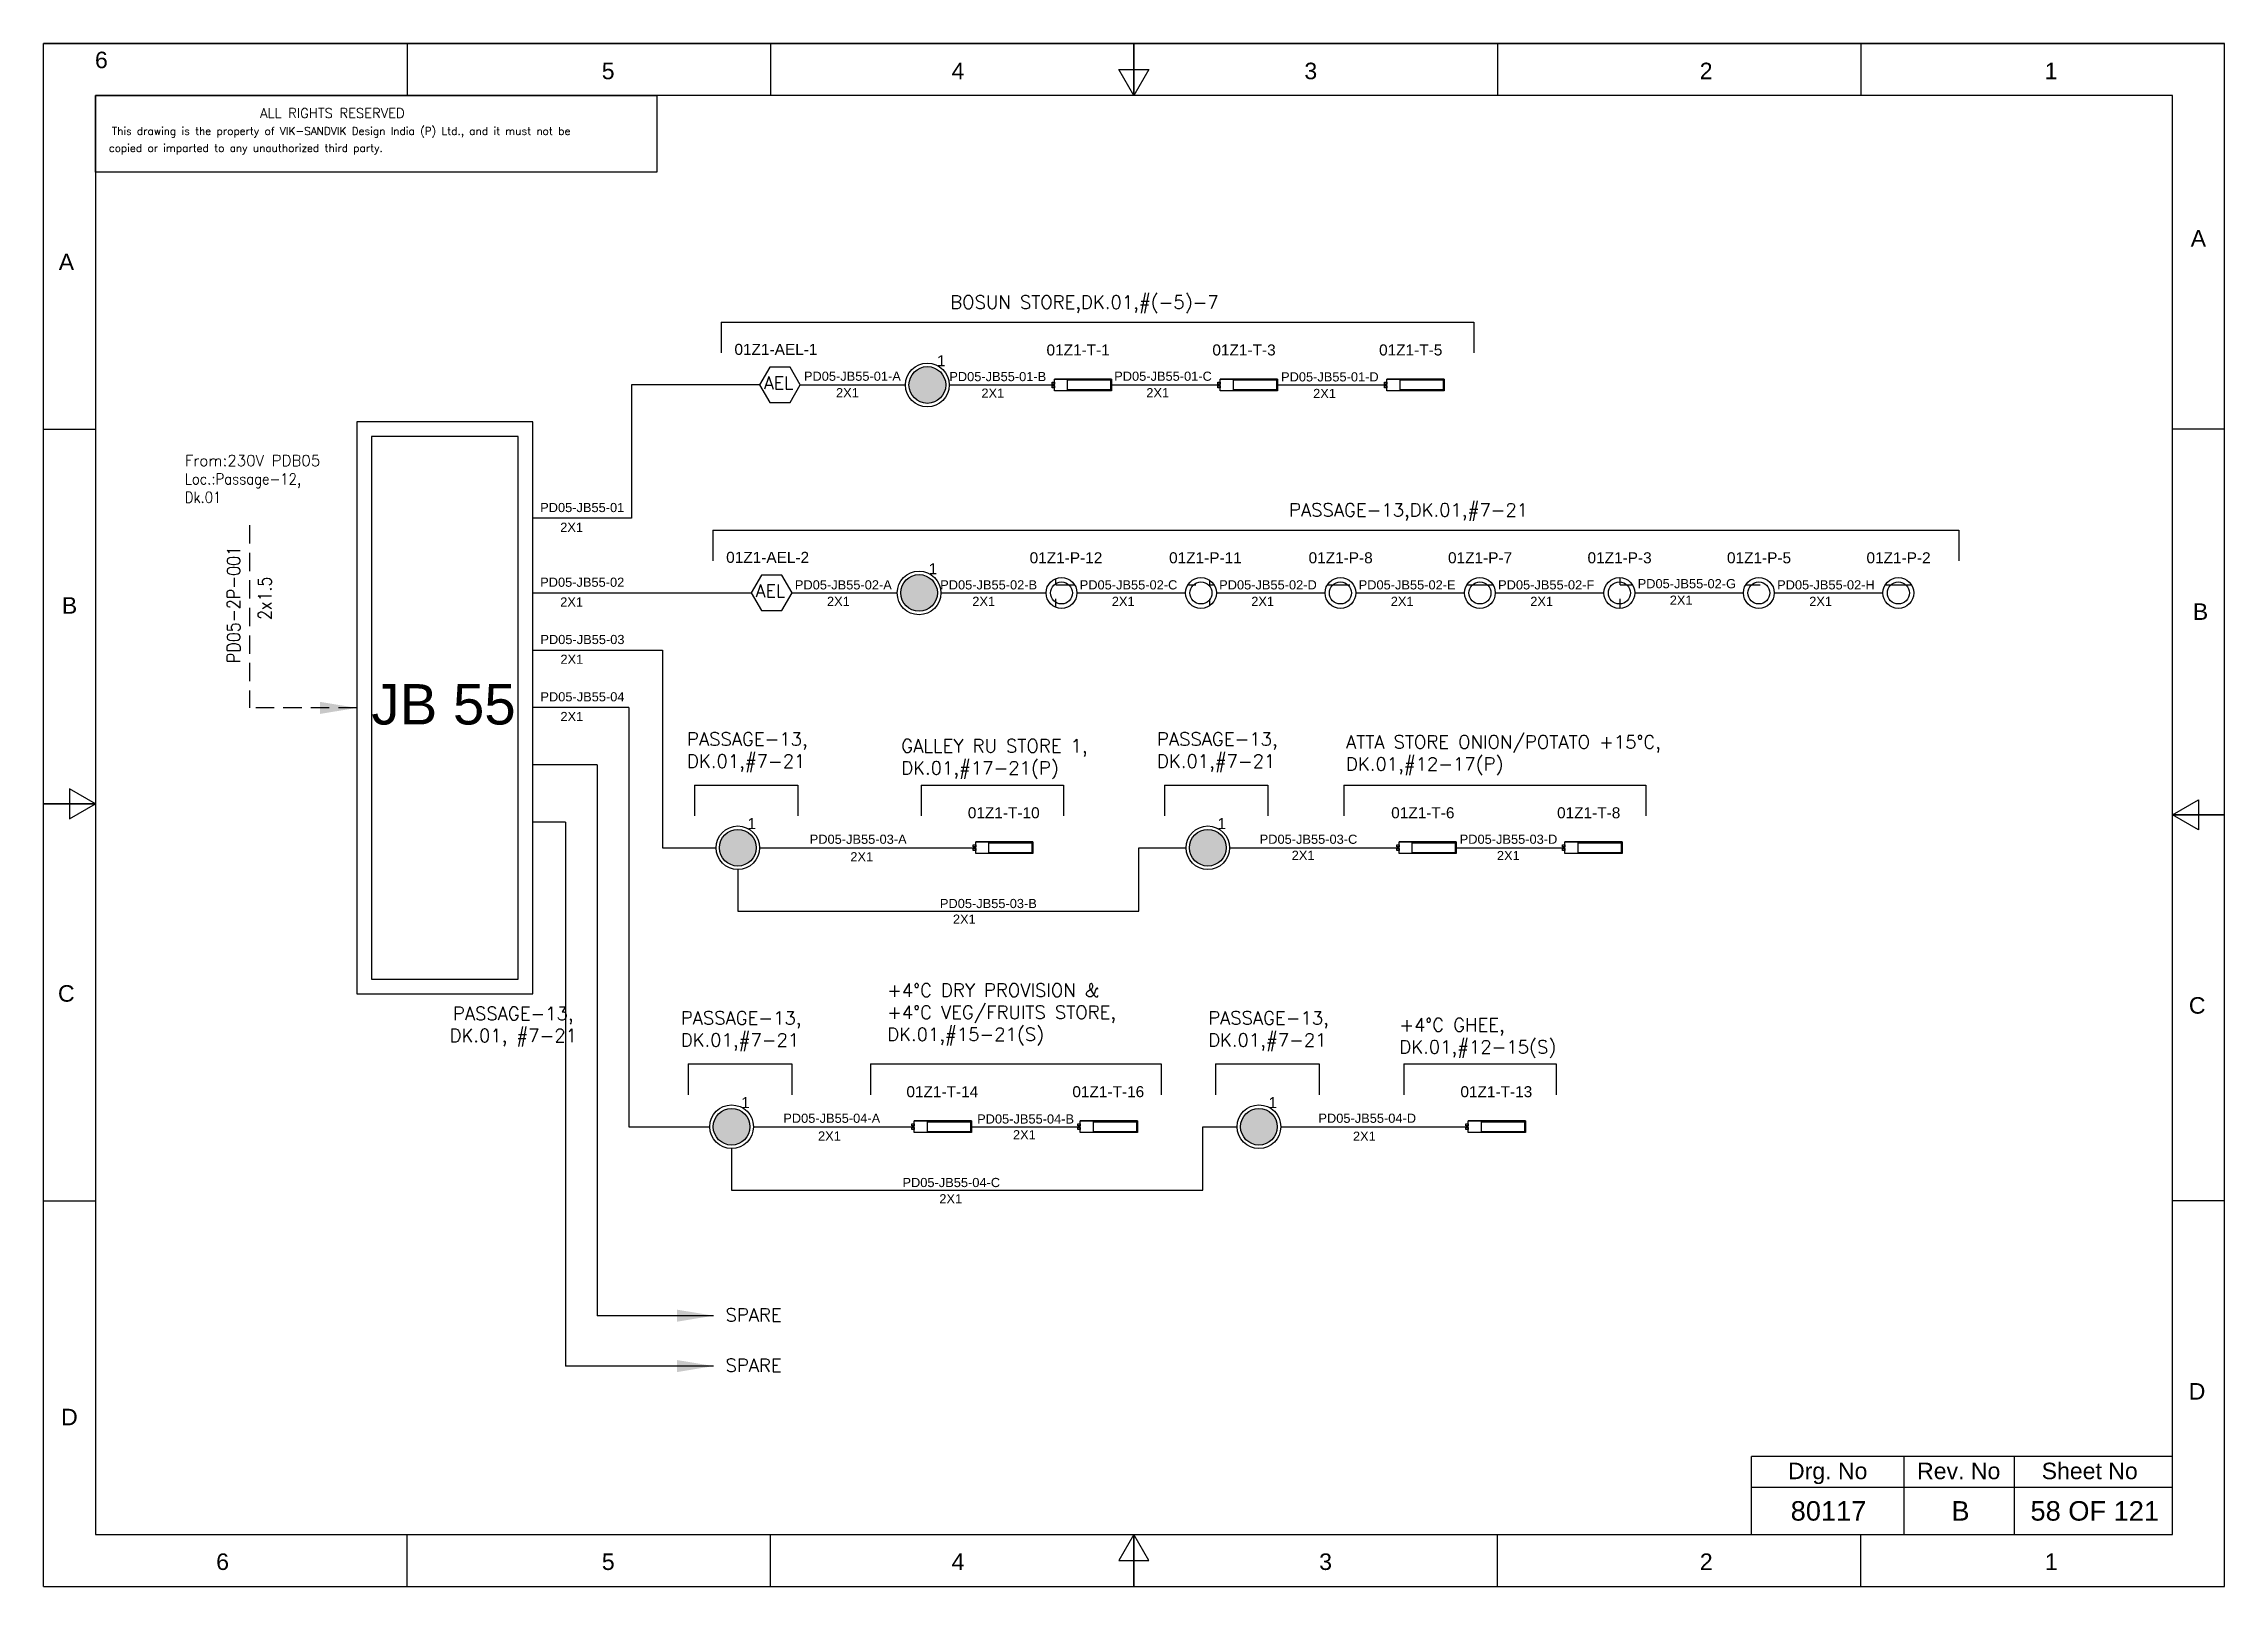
# Model space of a CAD drawing. Header units: inches. Extents: x -3311 to 1429, y -713 to 2436.
# Drawn here: x -3309.1 to -3012.1, y 659.9 to 870 of the extents above; entities that cross this region are included whole.
import ezdxf
from ezdxf.enums import TextEntityAlignment as Align

# ---------------------------------------------------------------- set-up
doc = ezdxf.new("R2010")
doc.units = ezdxf.units.IN
doc.linetypes.add('HIDDEN', pattern=[0.375, 0.25, -0.125])
doc.linetypes.add('SOLID', pattern=[0])
for name, color, linetype, lineweight in [('ELEC_TXT-025', 1, 'Continuous', 25), ('HEL-025', 1, 'Continuous', 25), ('HEL-035', 2, 'Continuous', 35)]:
    doc.layers.add(name, color=color, linetype=linetype, lineweight=lineweight)
doc.layers.add('LINE', color=3, linetype='SOLID')
doc.styles.add('_NORMAL', font='arial.ttf')
doc.styles.add('ROMANS', font='simplex.shx', dxfattribs={"width": 0.88})
doc.styles.get("Standard").update_dxf_attribs({"font": 'arial.ttf'})
doc.dimstyles.get("Standard").update_dxf_attribs({"dimtxt": 0.18, "dimasz": 0.18, "dimexe": 0.18, "dimexo": 0.0625, "dimgap": 0.09, "dimtad": 0, "dimtih": 1, "dimtoh": 1, "dimdec": 4, "dimzin": 0, "dimdsep": 46, "dimtxsty": 'Standard', "dimcen": 0.09, "dimadec": 0, "dimazin": 0, "dimtfac": 1, "dimtdec": 4, "dimtofl": 0, "dimtmove": 0, "dimatfit": 3, "dimfxl": 1, "dimtolj": 1, "dimtzin": 0, "dimarcsym": 0})
pattern_1 = [(0, (0, 0), (0, 6.985), [5.08, -1.905]), (90, (0, 0), (-6.985, 4e-16), [5.08, -1.905])]

msp = doc.modelspace()

# ---------------------------------------------------------------- texts
at = {"color": 7}
for s, p in [('PD05-JB55-01-A', (-3205.51, 824.1)), ('2X1', (-3201.14, 821.85)), ('PD05-JB55-01-B', (-3185.71, 824.05, -0.03)), ('2X1', (-3181.34, 821.79, -0.03)), ('PD05-JB55-01-C', (-3163.25, 824.1, -0.03)), ('2X1', (-3158.88, 821.85)), ('PD05-JB55-01-D', (-3140.53, 824.01)), ('2X1', (-3136.16, 821.75)), ('PD05-JB55-01', (-3241.43, 806.22)), ('2X1', (-3238.7, 803.53)), ('PD05-JB55-02', (-3241.43, 796.05)), ('PD05-JB55-02-A', (-3206.74, 795.69)), ('PD05-JB55-02-B', (-3186.95, 795.69, -0.03)), ('PD05-JB55-02-C', (-3167.95, 795.69, -0.03)), ('PD05-JB55-02-D', (-3148.96, 795.69, -0.05)), ('PD05-JB55-02-E', (-3129.96, 795.69, -0.08)), ('PD05-JB55-02-F', (-3110.97, 795.69, -0.11)), ('PD05-JB55-02-G', (-3091.96, 795.85, -0.16)), ('PD05-JB55-02-H', (-3072.97, 795.69, -0.16)), ('2X1', (-3238.7, 793.36)), ('2X1', (-3202.37, 793.44)), ('2X1', (-3182.58, 793.44, -0.03)), ('2X1', (-3163.58, 793.44, -0.03)), ('2X1', (-3144.59, 793.44, -0.05)), ('2X1', (-3125.59, 793.44, -0.08)), ('2X1', (-3106.59, 793.44, -0.11)), ('2X1', (-3087.59, 793.6, -0.16)), ('2X1', (-3068.6, 793.44, -0.16)), ('PD05-JB55-03', (-3241.4, 788.25)), ('2X1', (-3238.67, 785.56)), ('PD05-JB55-04', (-3241.4, 780.45)), ('2X1', (-3238.67, 777.76)), ('PD05-JB55-03-A', (-3204.72, 761.05, 0.04)), ('PD05-JB55-03-C', (-3143.44, 761.05, 0.02)), ('PD05-JB55-03-D', (-3116.2, 761.05, 0.02)), ('2X1', (-3199.19, 758.66, -0.02)), ('2X1', (-3139.08, 758.86, -0.03)), ('2X1', (-3111.13, 758.83, -0.03)), ('PD05-JB55-03-B', (-3186.99, 752.3, 0.04)), ('2X1', (-3185.22, 750.17, -0.02)), ('PD05-JB55-04-A', (-3208.32, 723.06, 0.02)), ('2X1', (-3203.59, 720.64, -0.03)), ('PD05-JB55-04-B', (-3181.92, 722.96, 0.02)), ('2X1', (-3177.04, 720.81, -0.03)), ('PD05-JB55-04-D', (-3135.44, 723.06, 0.06)), ('2X1', (-3130.74, 720.61, 0.01)), ('PD05-JB55-04-C', (-3192.09, 714.31, 0.02)), ('2X1', (-3187.07, 712.09, -0.03))]:
    msp.add_text(s, height=1.25, dxfattribs=at).set_placement(p)
at = {"color": 7, "lineweight": 30}
msp.add_text('JB 55 ', height=5.5, dxfattribs=at).set_placement((-3253.52, 780.05), align=Align.MIDDLE_CENTER)
at = {"color": 7}
for s, height, p in [('Drg. No', 2.246, (-3066.08, 675.66)), ('Rev. No', 2.246, (-3048.24, 675.66)), ('Sheet No', 2.246, (-3030.4, 675.66)), ('80117', 2.653, (-3065.97, 670.22)), ('B', 2.65, (-3048, 670.22)), ('58 OF 121', 2.653, (-3029.71, 670.22))]:
    msp.add_text(s, height=height, dxfattribs=at).set_placement(p, align=Align.MIDDLE_CENTER)
at = {"color": 7, "char_height": 1.8, "attachment_point": 1, "style": '_NORMAL'}
for s, insert, width in [('{\\Fromans|c0;\\C2;BOSUN STORE,DK.01,#(-5)-7}', (-3185.59, 835.72, 0.22), 74.1776), ('{\\Fromans|c0;\\C2;PASSAGE-13,DK.01,#7-21}', (-3139.44, 807.41, 0.22), 40.2117), ('{\\Fromans|c0;\\C2;PASSAGE-13,\\PDK.01,#7-21}', (-3221.43, 776.22, 0.2), 40.2117), ('{\\Fromans|c0;\\C2;GALLEY RU STORE 1,\\PDK.01,#17-21(P)}', (-3192.26, 775.28, 0.2), 74.1776), ('{\\Fromans|c0;\\C2;PASSAGE-13,\\PDK.01,#7-21}', (-3157.43, 776.22, 0.18), 40.2117), ('{\\Fromans|c0;\\C2;ATTA STORE ONION/POTATO +15%%DC,\\PDK.01,#12-17(P)}', (-3131.69, 775.82, 0.18), 74.1776), ('{\\Fromans|c0;\\C2;+4%%DC DRY PROVISION & \\P+4%%DC VEG/FRUITS STORE,\\PDK.01,#15-21(S)}', (-3194.17, 742.01, 0.19), 74.1776), ('{\\Fromans|c0;\\C2;PASSAGE-13,\\PDK.01,#7-21}', (-3222.28, 738.24, 0.19), 40.2117), ('{\\Fromans|c0;\\C2;PASSAGE-13,\\PDK.01,#7-21}', (-3150.46, 738.24, 0.23), 40.2117), ('{\\Fromans|c0;\\C2;+4%%DC GHEE,\\PDK.01,#12-15(S)}', (-3124.42, 737.29, 0.23), 74.1776), ('{\\Fromans|c0;\\C2;SPARE}', (-3216.19, 697.8), 8.1658), ('{\\Fromans|c0;\\C2;SPARE}', (-3216.19, 690.94), 8.1658)]:
    msp.add_mtext(s, dxfattribs=dict(at, insert=insert, width=width))
at = {"color": 7, "insert": (-3289.83, 813.99), "char_height": 1.5, "width": 36.8884, "attachment_point": 1}
msp.add_mtext('{\\Fromans|c0;\\C2;From:230V PDB05 \\P\\Fsimplex|c0;\\W0.88;Loc.:Passage-12,      \\PDk.01}', dxfattribs=at)
at = {"color": 7, "insert": (-3284.08, 785.66), "char_height": 1.8, "width": 17.1296, "attachment_point": 1, "rotation": 90, "style": '_NORMAL'}
msp.add_mtext('{\\Fromans|c0;\\W0.88;PD05-2P-001}', dxfattribs=at)
at = {"color": 7, "insert": (-3279.84, 791.54), "char_height": 1.8, "attachment_point": 1, "rotation": 90, "style": '_NORMAL'}
msp.add_mtext('{\\Fsimplex|c0;\\W0.88;2x1.5}', dxfattribs=at)
at = {"color": 7, "insert": (-3253.93, 738.85), "char_height": 1.8, "attachment_point": 1, "style": '_NORMAL'}
msp.add_mtext('\\pxqc;{\\Fromans|c0;\\C2;PASSAGE-13, \\PDK.01, #7-21}', dxfattribs=at)

# ---------------------------------------------------------------- blocks, each defined once
blk = doc.blocks.new('fr')
at = {"color": 7, "linetype": 'Continuous'}
for p, q in [((33763.99, 4500.4), (33466.99, 4500.4)), ((33466.99, 4500.4), (33763.99, 4500.4)), ((33466.99, 4290.33), (33466.99, 4500.4)), ((33516.49, 4500.4), (33516.49, 4493.33)), ((33565.99, 4500.4), (33565.99, 4493.33)), ((33615.49, 4500.4), (33615.49, 4493.33)), ((33615.49, 4493.33), (33615.49, 4500.4)), ((33615.49, 4500.4), (33615.49, 4493.33)), ((33664.99, 4500.4), (33664.99, 4493.33)), ((33714.49, 4500.4), (33714.49, 4493.33)), ((33763.99, 4290.33), (33763.99, 4500.4)), ((33763.99, 4290.33), (33763.99, 4500.4)), ((33615.49, 4493.33), (33613.45, 4496.87)), ((33613.45, 4496.87), (33617.53, 4496.87)), ((33617.53, 4496.87), (33615.49, 4493.33)), ((33756.92, 4493.33), (33474.06, 4493.33)), ((33474.06, 4493.33), (33474.06, 4297.41)), ((33756.92, 4297.41), (33756.92, 4493.33)), ((33466.99, 4447.89), (33474.06, 4447.89)), ((33763.99, 4447.89), (33756.92, 4447.89)), ((33474.06, 4396.87), (33470.53, 4398.91)), ((33470.53, 4398.91), (33470.53, 4394.83)), ((33466.99, 4396.87), (33474.06, 4396.87)), ((33474.06, 4396.87), (33466.99, 4396.87)), ((33466.99, 4396.87), (33474.06, 4396.87)), ((33470.53, 4394.83), (33474.06, 4396.87)), ((33756.92, 4395.37), (33760.45, 4397.41)), ((33760.45, 4397.41), (33760.45, 4393.33)), ((33763.99, 4395.37), (33756.92, 4395.37)), ((33760.45, 4393.33), (33756.92, 4395.37)), ((33756.92, 4395.37), (33763.99, 4395.37)), ((33763.99, 4395.37), (33756.92, 4395.37)), ((33466.99, 4342.85), (33474.06, 4342.85)), ((33763.99, 4342.85), (33756.92, 4342.85)), ((33474.06, 4297.41), (33756.92, 4297.41)), ((33516.49, 4290.33), (33516.49, 4297.41)), ((33565.99, 4290.33), (33565.99, 4297.41)), ((33615.49, 4297.41), (33613.45, 4293.87)), ((33615.49, 4290.33), (33615.49, 4297.41)), ((33617.53, 4293.87), (33615.49, 4297.41)), ((33615.49, 4297.41), (33615.49, 4290.33)), ((33615.49, 4290.33), (33615.49, 4297.41)), ((33664.99, 4290.33), (33664.99, 4297.41)), ((33714.49, 4290.33), (33714.49, 4297.41)), ((33613.45, 4293.87), (33617.53, 4293.87)), ((33466.99, 4290.33), (33763.99, 4290.33)), ((33466.99, 4290.33), (33763.99, 4290.33))]:
    blk.add_line(p, q, dxfattribs=at)
at = {"color": 7, "style": '_NORMAL'}
for s, p in [('6', (33474.86, 4498.18)), ('5', (33543.88, 4496.68)), ('4', (33591.52, 4496.68)), ('3', (33639.57, 4496.68)), ('2', (33693.41, 4496.68)), ('1', (33740.39, 4496.68)), ('A', (33760.45, 4473.88)), ('A', (33470.1, 4470.68)), ('B', (33470.52, 4423.9)), ('B', (33760.74, 4423.06)), ('C', (33470.08, 4371.07)), ('C', (33760.29, 4369.44)), ('D', (33760.27, 4316.89)), ('D', (33470.51, 4313.39)), ('6', (33491.37, 4293.69)), ('5', (33543.89, 4293.69)), ('4', (33591.53, 4293.69)), ('3', (33641.59, 4293.69)), ('2', (33693.43, 4293.69)), ('1', (33740.41, 4293.69))]:
    blk.add_text(s, height=2.25, dxfattribs=at).set_placement(p, align=Align.MIDDLE_CENTER)
blk = doc.blocks.new('AEL')
at = {"color": 4}
blk.add_lwpolyline([(989.98, -190.09), (992.75, -190.09), (994.14, -187.69), (992.75, -185.28), (989.98, -185.28), (988.59, -187.69)], close=True, dxfattribs=at)
at = {"color": 4, "style": 'ROMANS'}
blk.add_text('AEL', height=1.725, dxfattribs=at).set_placement((989.2, -188.27))
blk = doc.blocks.new('AEL_L')
blk.add_blockref('AEL', (0, 0))
blk.add_attdef('TAG_NO', (986.55, -183.59), '', height=1.5)
blk = doc.blocks.new('FIXED_KEY_SWITCH')
h = blk.add_hatch(color=1)
h.dxf.hatch_style = 1
edge = h.paths.add_edge_path()
edge.add_arc((848.13, 1737.46), 2.5, 0, 360)
at = {"color": 1}
blk.add_circle((848.13, 1737.46), 2.5, dxfattribs=at)
at = {"color": 7, "insert": (849.44, 1741.5), "char_height": 1.5, "attachment_point": 1, "style": '_NORMAL'}
blk.add_mtext_dynamic_manual_height_columns('1', width=1.5, gutter_width=7.5, heights=[0], dxfattribs=at)
blk = doc.blocks.new('SWT')
blk.add_blockref('FIXED_KEY_SWITCH', (0, 0))
blk.add_attdef('TAG_NO', (844.55, 1741.11), '', height=1.5)
blk = doc.blocks.new('2A')
at = {"color": 7, "lineweight": -3, "ltscale": 2.5}
blk.add_line((790.02, 1997.62, -0.03), (782.23, 1997.62, -0.03), dxfattribs=at)
at = {"color": 7, "lineweight": -3, "ltscale": 2.5, "elevation": -0.03}
for points in [[(781.91, 1997.21), (782.23, 1997.21), (782.23, 1996.94), (781.91, 1996.94)], [(781.91, 1996.7), (782.23, 1996.7), (782.23, 1996.44), (781.91, 1996.44)], [(782.23, 1997.62), (790.02, 1997.62), (790.02, 1996.02), (782.23, 1996.02)], [(784.03, 1997.5), (789.88, 1997.5), (789.88, 1996.14), (784.03, 1996.14)]]:
    blk.add_lwpolyline(points, close=True, dxfattribs=at)
blk = doc.blocks.new('LED TUBE LIGHT 30W')
blk.add_blockref('2A', (179.91, -357.89))
blk.add_attdef('TAG_NO.', (962.52, 1642.97), '', height=1.5)
blk = doc.blocks.new('1')
h = blk.add_hatch()
h.set_pattern_fill('ANGLE', color=6)
h.set_pattern_definition(pattern_1)
h.paths.add_polyline_path([(303.23, 2044.43, 1), (306.22, 2044.43, 1)], flags=0)
h.paths.add_polyline_path([(302.63, 2044.43, 1), (306.83, 2044.43, 1)])
h.paths.add_polyline_path([(306.22, 2044.43, -1), (303.23, 2044.43, -1)], flags=16)
h = blk.add_hatch()
h.set_pattern_fill('ANGLE', color=6)
h.set_pattern_definition(pattern_1)
h.paths.add_polyline_path([(303.23, 2044.43, 1), (306.22, 2044.43, 1)])
at = {"color": 6}
for radius in [2.1, 1.5]:
    blk.add_circle((304.73, 2044.43), radius, dxfattribs=at)
blk = doc.blocks.new('LED PENDENT LIGHT 15W')
blk.add_blockref('1', (0, 0))
blk.add_attdef('TAG_NO', (301.63, 2048.1), '', height=1.5)
blk = doc.blocks.new('A$C4BAD7D21')
at = {"layer": 'HEL-025'}
blk.add_lwpolyline([(-34000, 0), (-34000, 2086), (-18714, 2086), (-18714, 0)], close=True, dxfattribs=at)
at = {"layer": 'HEL-025', "style": 'ROMANS'}
for s, p in [('This drawing is the property of VIK-SANDVIK Design India (P) Ltd., and it must not be', (-33558, 1016)), (' copied or imparted to any unauthorized third party.', (-33785, 550))]:
    blk.add_text(s, height=210, dxfattribs=at).set_placement(p)
at = {"layer": 'HEL-035', "style": 'ROMANS'}
blk.add_text('     ALL RIGHTS RESERVED', height=262.5, dxfattribs=at).set_placement((-30497, 1476))

# ---------------------------------------------------------------- linework, layer by layer
for p, q in [((-3216.8, 832.08, -0.05), (-3114.26, 832.08, -0.05)), ((-3229, 823.53), (-3229, 805.38)), ((-3211.55, 823.53), (-3229, 823.53)), ((-3217.92, 803.76, -0.05), (-3048.22, 803.76, -0.05)), ((-3224.77, 787.41), (-3224.77, 760.51)), ((-3229.35, 779.61), (-3242.41, 779.61)), ((-3229.35, 779.61), (-3229.35, 722.53)), ((-3233.66, 771.81), (-3242.41, 771.81)), ((-3233.66, 771.81), (-3233.66, 696.8)), ((-3220.41, 769.06, -0.07), (-3206.32, 769.06, -0.07)), ((-3189.54, 769.06, -0.07), (-3170.14, 769.06, -0.07)), ((-3156.4, 769.06, -0.09), (-3142.31, 769.06, -0.09)), ((-3131.98, 769.06, -0.09), (-3090.83, 769.06, -0.09)), ((-3237.99, 764.01), (-3242.41, 764.01)), ((-3237.99, 764.01), (-3237.99, 689.94)), ((-3159.89, 751.86, -0.02), (-3159.89, 760.51, -0.02)), ((-3214.51, 757.54, -0.02), (-3214.51, 751.86, -0.02)), ((-3214.51, 751.86, -0.02), (-3159.89, 751.86, -0.02)), ((-3221.26, 731.08, -0.08), (-3207.16, 731.08, -0.08)), ((-3196.46, 731.08, -0.08), (-3156.85, 731.08, -0.08)), ((-3149.44, 731.08, -0.04), (-3135.34, 731.08, -0.04)), ((-3123.79, 731.08, -0.04), (-3103.05, 731.08, -0.04)), ((-3151.17, 713.87, -0.03), (-3151.17, 722.53, 0.02)), ((-3215.36, 719.55, -0.03), (-3215.36, 713.87, -0.03)), ((-3215.36, 713.87, -0.03), (-3151.17, 713.87, -0.03))]:
    msp.add_line(p, q)
at = {"color": 7, "linetype": 'Continuous'}
for p, q in [((-3019.13, 677.61), (-3076.45, 677.61)), ((-3076.45, 667.01), (-3076.45, 677.61)), ((-3055.68, 667.01), (-3055.68, 677.61)), ((-3040.66, 667.01), (-3040.66, 677.61)), ((-3076.45, 673.43), (-3019.13, 673.43))]:
    msp.add_line(p, q, dxfattribs=at)
for points in [[(-3242.41, 818.51), (-3266.41, 818.51), (-3266.41, 740.61), (-3242.41, 740.61)], [(-3244.41, 816.51), (-3264.41, 816.51), (-3264.41, 742.61), (-3244.41, 742.61)]]:
    msp.add_lwpolyline(points, close=True)
at = {"linetype": 'HIDDEN', "ltscale": 10}
msp.add_lwpolyline([(-3281.03, 804.44), (-3281.03, 779.56)], dxfattribs=at)
at = {"layer": 'LINE', "color": 0}
for p, q in [((-3216.8, 832.08, -0.05), (-3216.8, 827.89, -0.05)), ((-3114.26, 832.08, -0.05), (-3114.26, 827.89, -0.05)), ((-3206, 823.53), (-3191.68, 823.53)), ((-3185.73, 823.53), (-3171.41, 823.53)), ((-3163.61, 823.53), (-3148.81, 823.53)), ((-3141.02, 823.53), (-3126.12, 823.53)), ((-3229, 805.38), (-3242.41, 805.38)), ((-3217.92, 803.76, -0.05), (-3217.92, 799.57, -0.05)), ((-3048.22, 803.76, -0.05), (-3048.22, 799.57, -0.05)), ((-3242.41, 795.21), (-3212.68, 795.21)), ((-3207.13, 795.21), (-3192.81, 795.21)), ((-3186.86, 795.21), (-3172.54, 795.21)), ((-3168.34, 795.21, -0.03), (-3153.54, 795.21, -0.03)), ((-3149.34, 795.21, -0.05), (-3134.54, 795.21, -0.05)), ((-3130.34, 795.21, -0.08), (-3115.55, 795.21, -0.08)), ((-3111.35, 795.21, -0.11), (-3096.55, 795.21, -0.11)), ((-3092.35, 795.21, -0.14), (-3077.56, 795.21, -0.14)), ((-3073.36, 795.21, -0.16), (-3058.56, 795.21, -0.16)), ((-3242.41, 787.41), (-3224.77, 787.41)), ((-3220.41, 769.06, -0.07), (-3220.41, 764.87, -0.07)), ((-3206.32, 769.06, -0.07), (-3206.32, 764.87, -0.07)), ((-3189.54, 769.06, -0.07), (-3189.54, 764.87, -0.07)), ((-3170.14, 769.06, -0.07), (-3170.14, 764.87, -0.07)), ((-3156.4, 769.06, -0.09), (-3156.4, 764.87, -0.09)), ((-3142.31, 769.06, -0.09), (-3142.31, 764.87, -0.09)), ((-3131.98, 769.06, -0.09), (-3131.98, 764.87, -0.09)), ((-3090.83, 769.06, -0.09), (-3090.83, 764.87, -0.09)), ((-3224.77, 760.51), (-3217.49, 760.51, -0.01)), ((-3211.54, 760.51, -0.02), (-3182.13, 760.51, -0.02)), ((-3159.89, 760.51, -0.02), (-3153.48, 760.51, -0.03)), ((-3147.53, 760.51, -0.03), (-3124.47, 760.51, -0.03)), ((-3116.67, 760.51, -0.03), (-3101.88, 760.51, -0.03)), ((-3221.26, 731.08, -0.08), (-3221.26, 726.89, -0.08)), ((-3207.16, 731.08, -0.08), (-3207.16, 726.89, -0.08)), ((-3196.46, 731.08, -0.08), (-3196.46, 726.89, -0.08)), ((-3156.85, 731.08, -0.08), (-3156.85, 726.89, -0.08)), ((-3149.44, 731.08, -0.04), (-3149.44, 726.89, -0.04)), ((-3135.34, 731.08, -0.04), (-3135.34, 726.89, -0.04)), ((-3123.79, 731.08, -0.04), (-3123.79, 726.89, -0.04)), ((-3103.05, 731.08, -0.04), (-3103.05, 726.89, -0.04)), ((-3229.35, 722.53, -0.01), (-3218.33, 722.53, -0.03)), ((-3212.39, 722.53, -0.03), (-3190.49, 722.53, -0.03)), ((-3182.69, 722.53, -0.03), (-3167.89, 722.53, -0.03)), ((-3151.17, 722.53, 0.02), (-3146.51, 722.53, 0.01)), ((-3140.56, 722.53, 0.01), (-3115.04, 722.53, 0.01))]:
    msp.add_line(p, q, dxfattribs=at)
for centre in [(-3188.7, 823.53), (-3189.83, 795.21), (-3214.51, 760.51, -0.02), (-3150.5, 760.51, -0.03), (-3215.36, 722.53, -0.03), (-3143.54, 722.53, 0.01)]:
    msp.add_circle(centre, 2.97, dxfattribs=at)

# ---------------------------------------------------------------- block references
for name, p in [('fr', (-36776.05, -3630.39)), ('SWT', (-4036.83, -913.93)), ('SWT', (-4037.96, -942.25)), ('SWT', (-4062.64, -976.94, -0.02)), ('SWT', (-3998.63, -976.94, -0.03)), ('SWT', (-4063.49, -1014.93, -0.03)), ('SWT', (-3991.67, -1014.93, 0.01))]:
    msp.add_blockref(name, p)
ref = msp.add_blockref('AEL_L', (-4200.14, 1011.22))
ref.add_attrib('TAG_NO', '01Z1-AEL-1', (-3214.97, 827.63), dxfattribs={"color": 4, "height": 1.5})
ref = msp.add_blockref('LED TUBE LIGHT 30W', (-4133.54, -815.4, 0.03))
ref.add_attrib('TAG_NO.', '01Z1-T-1', (-3172.47, 827.55, 0.03), dxfattribs={"height": 1.5})
ref = msp.add_blockref('LED TUBE LIGHT 30W', (-4110.95, -815.4, 0.03))
ref.add_attrib('TAG_NO.', '01Z1-T-3', (-3149.88, 827.55, 0.03), dxfattribs={"height": 1.5})
ref = msp.add_blockref('LED TUBE LIGHT 30W', (-4088.25, -815.4, 0.03))
ref.add_attrib('TAG_NO.', '01Z1-T-5', (-3127.18, 827.55, 0.03), dxfattribs={"height": 1.5})
ref = msp.add_blockref('AEL_L', (-4201.27, 982.9))
ref.add_attrib('TAG_NO', '01Z1-AEL-2', (-3216.1, 799.31), dxfattribs={"color": 4, "height": 1.5})
ref = msp.add_blockref('LED PENDENT LIGHT 15W', (-3475.16, -1249.22, -0.03))
ref.add_attrib('TAG_NO', '01Z1-P-12', (-3174.77, 799.25, -0.03), dxfattribs={"height": 1.5})
ref = msp.add_blockref('LED PENDENT LIGHT 15W', (-3456.17, -1249.22, -0.05))
ref.add_attrib('TAG_NO', '01Z1-P-11', (-3155.78, 799.25, -0.05), dxfattribs={"height": 1.5})
ref = msp.add_blockref('LED PENDENT LIGHT 15W', (-3437.17, -1249.22, -0.08))
ref.add_attrib('TAG_NO', '01Z1-P-8', (-3136.78, 799.25, -0.08), dxfattribs={"height": 1.5})
ref = msp.add_blockref('LED PENDENT LIGHT 15W', (-3418.18, -1249.22, -0.11))
ref.add_attrib('TAG_NO', '01Z1-P-7', (-3117.79, 799.25, -0.11), dxfattribs={"height": 1.5})
ref = msp.add_blockref('LED PENDENT LIGHT 15W', (-3399.18, -1249.22, -0.14))
ref.add_attrib('TAG_NO', '01Z1-P-3', (-3098.79, 799.25, -0.14), dxfattribs={"height": 1.5})
ref = msp.add_blockref('LED PENDENT LIGHT 15W', (-3380.19, -1249.22, -0.16))
ref.add_attrib('TAG_NO', '01Z1-P-5', (-3079.8, 799.25, -0.16), dxfattribs={"height": 1.5})
ref = msp.add_blockref('LED PENDENT LIGHT 15W', (-3361.19, -1249.22, -0.19))
ref.add_attrib('TAG_NO', '01Z1-P-2', (-3060.8, 799.25, -0.19), dxfattribs={"height": 1.5})
ref = msp.add_blockref('LED TUBE LIGHT 30W', (-4144.26, -878.41, 0.01))
ref.add_attrib('TAG_NO.', '01Z1-T-10', (-3183.19, 764.53, 0.01), dxfattribs={"height": 1.5})
ref = msp.add_blockref('LED TUBE LIGHT 30W', (-4086.6, -878.41, -0.01))
ref.add_attrib('TAG_NO.', '01Z1-T-6', (-3125.53, 764.53, -0.01), dxfattribs={"height": 1.5})
ref = msp.add_blockref('LED TUBE LIGHT 30W', (-4064.01, -878.41, -0.01))
ref.add_attrib('TAG_NO.', '01Z1-T-8', (-3102.94, 764.53, -0.01), dxfattribs={"height": 1.5})
ref = msp.add_blockref('LED TUBE LIGHT 30W', (-4152.62, -916.4, 0))
ref.add_attrib('TAG_NO.', '01Z1-T-14', (-3191.55, 726.55, 0), dxfattribs={"height": 1.5})
ref = msp.add_blockref('LED TUBE LIGHT 30W', (-4130.02, -916.4, 0))
ref.add_attrib('TAG_NO.', '01Z1-T-16', (-3168.95, 726.55, 0), dxfattribs={"height": 1.5})
ref = msp.add_blockref('LED TUBE LIGHT 30W', (-4077.17, -916.4, 0.04))
ref.add_attrib('TAG_NO.', '01Z1-T-13', (-3116.1, 726.55, 0.04), dxfattribs={"height": 1.5})
at = {"layer": 'ELEC_TXT-025', "color": 0, "xscale": 0.005, "yscale": 0.005, "zscale": 0.005}
msp.add_blockref('A$C4BAD7D21', (-3131.98, 852.51), dxfattribs=at)

msp.set_redraw_order([(e.dxf.handle, doc.entitydb.next_handle()) for e in msp.query("TEXT MTEXT ATTDEF DIMENSION ARC_DIMENSION")])  # texts and dimensions are drawn at this point

# ---------------------------------------------------------------- leaders
at = {"linetype": 'HIDDEN', "ltscale": 10}
msp.add_leader([(-3266.41, 779.56), (-3281.03, 779.56)], dimstyle='Standard', override={"dimasz": 5, "dimarcsym": 1}, dxfattribs=at)
for points in [[(-3217.81, 696.8), (-3233.66, 696.8)], [(-3217.81, 689.94), (-3237.99, 689.94)]]:
    msp.add_leader(points, dimstyle='Standard', override={"dimasz": 5, "dimarcsym": 1})

doc.saveas('drawing.dxf')
